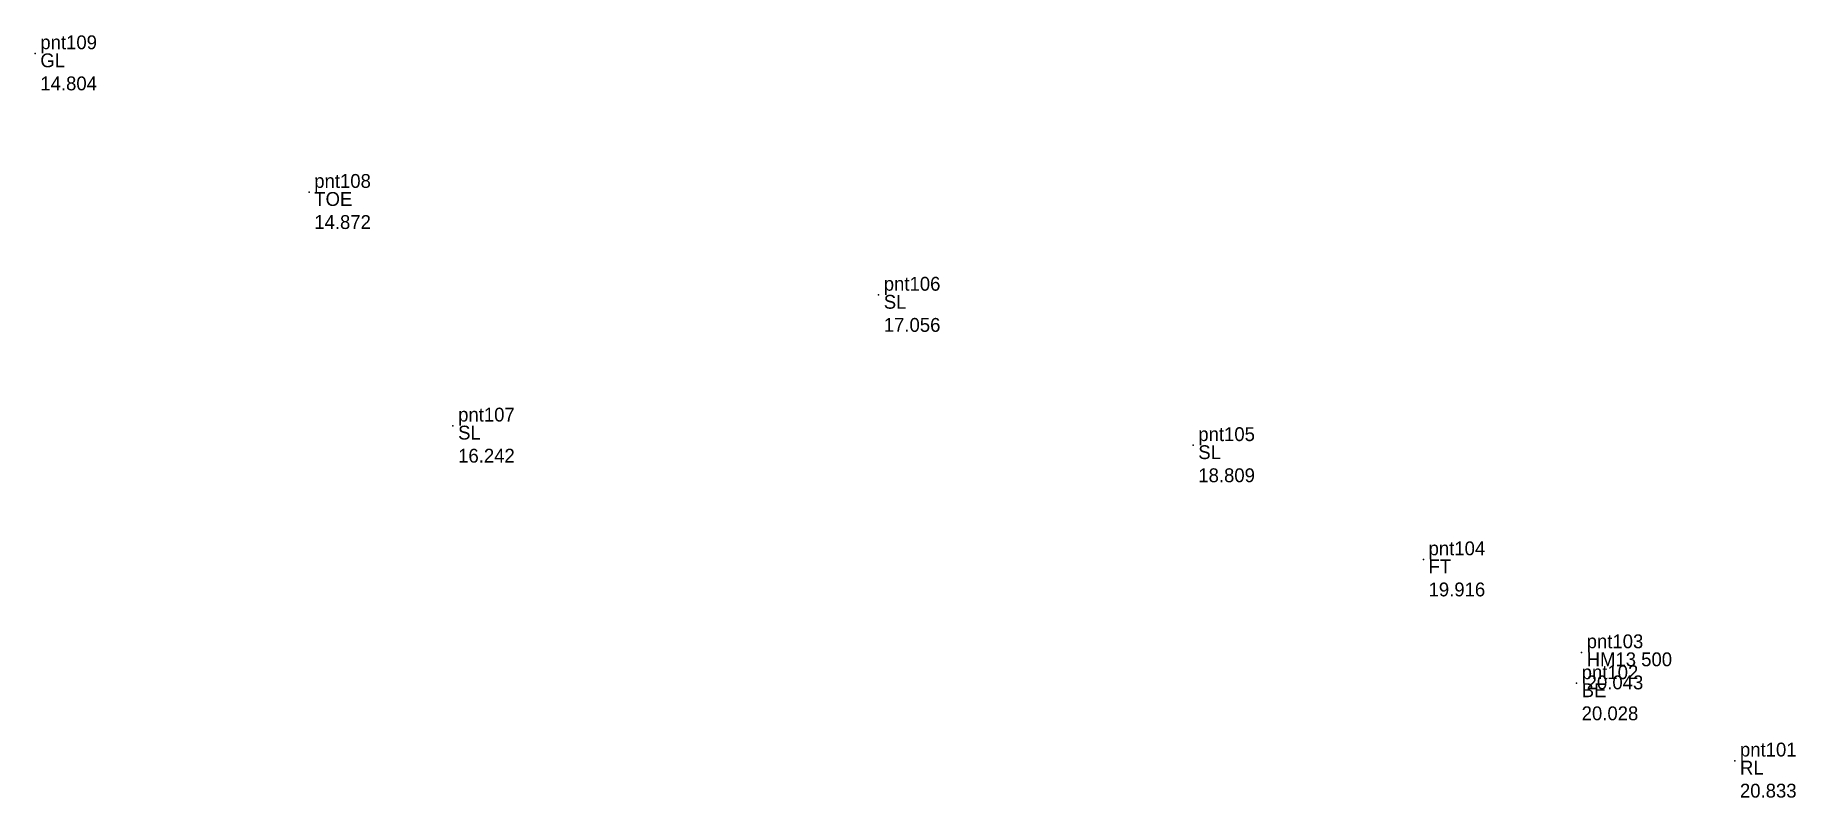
# Model space of a CAD drawing. Header units: metres. Extents: x 169978 to 830021, y 964681 to 1014880.
# Drawn here: x 180668.31 to 180687.39, y 983904.66 to 983912.93 of the extents above; entities that cross this region are included whole.
import ezdxf

# ---------------------------------------------------------------- set-up
doc = ezdxf.new("R2010")
doc.units = ezdxf.units.M

msp = doc.modelspace()

# ---------------------------------------------------------------- texts
at = {"layer": 'TN TO MDU CS L.H.S CH 10-800 TO 14-600_Code', "char_height": 0.15, "attachment_point": 1}
for s, insert, width in [(' GL', (180668.31, 983912.728, 14.804), 0.45), (' TOE', (180671.278, 983911.226, 14.872), 0.6), (' SL', (180677.449, 983910.112, 17.056), 0.45), (' SL', (180672.837, 983908.695, 16.242), 0.45), (' SL', (180680.857, 983908.483, 18.809), 0.45), (' FT', (180683.352, 983907.246, 19.916), 0.45), (' HM13 500', (180685.065, 983906.239, 20.043), 1.35), (' BE', (180685.011, 983905.904, 20.028), 0.45), (' RL', (180686.726, 983905.066, 20.833), 0.45)]:
    msp.add_mtext(s, dxfattribs=dict(at, insert=insert, width=width))
at = {"layer": 'TN TO MDU CS L.H.S CH 10-800 TO 14-600_Height', "char_height": 0.15, "width": 1.08, "attachment_point": 1}
for s, insert in [('\\P 14.804', (180668.31, 983912.728, 14.804)), ('\\P 14.872', (180671.278, 983911.226, 14.872)), ('\\P 17.056', (180677.449, 983910.112, 17.056)), ('\\P 16.242', (180672.837, 983908.695, 16.242)), ('\\P 18.809', (180680.857, 983908.483, 18.809)), ('\\P 19.916', (180683.352, 983907.246, 19.916)), ('\\P 20.043', (180685.065, 983906.239, 20.043)), ('\\P 20.028', (180685.011, 983905.904, 20.028)), ('\\P 20.833', (180686.726, 983905.066, 20.833))]:
    msp.add_mtext(s, dxfattribs=dict(at, insert=insert))
at = {"layer": 'TN TO MDU CS L.H.S CH 10-800 TO 14-600_Name', "char_height": 0.15, "width": 1.05, "attachment_point": 7}
for s, insert in [(' pnt109', (180668.31, 983912.728, 14.804)), (' pnt108', (180671.278, 983911.226, 14.872)), (' pnt106', (180677.449, 983910.112, 17.056)), (' pnt107', (180672.837, 983908.695, 16.242)), (' pnt105', (180680.857, 983908.483, 18.809)), (' pnt104', (180683.352, 983907.246, 19.916)), (' pnt103', (180685.065, 983906.239, 20.043)), (' pnt102', (180685.011, 983905.904, 20.028)), (' pnt101', (180686.726, 983905.066, 20.833))]:
    msp.add_mtext(s, dxfattribs=dict(at, insert=insert))

# ---------------------------------------------------------------- linework, layer by layer
at = {"layer": 'TN TO MDU CS L.H.S CH 10-800 TO 14-600_Survey'}
for p in [(180668.31, 983912.728, 14.804), (180671.278, 983911.226, 14.872), (180677.449, 983910.112, 17.056), (180672.837, 983908.695, 16.242), (180680.857, 983908.483, 18.809), (180683.352, 983907.246, 19.916), (180685.065, 983906.239, 20.043), (180685.011, 983905.904, 20.028), (180686.726, 983905.066, 20.833)]:
    msp.add_point(p, dxfattribs=at)

msp.set_redraw_order([(e.dxf.handle, doc.entitydb.next_handle()) for e in msp.query("TEXT MTEXT ATTDEF DIMENSION ARC_DIMENSION")])  # texts and dimensions are drawn at this point

doc.saveas('drawing.dxf')
